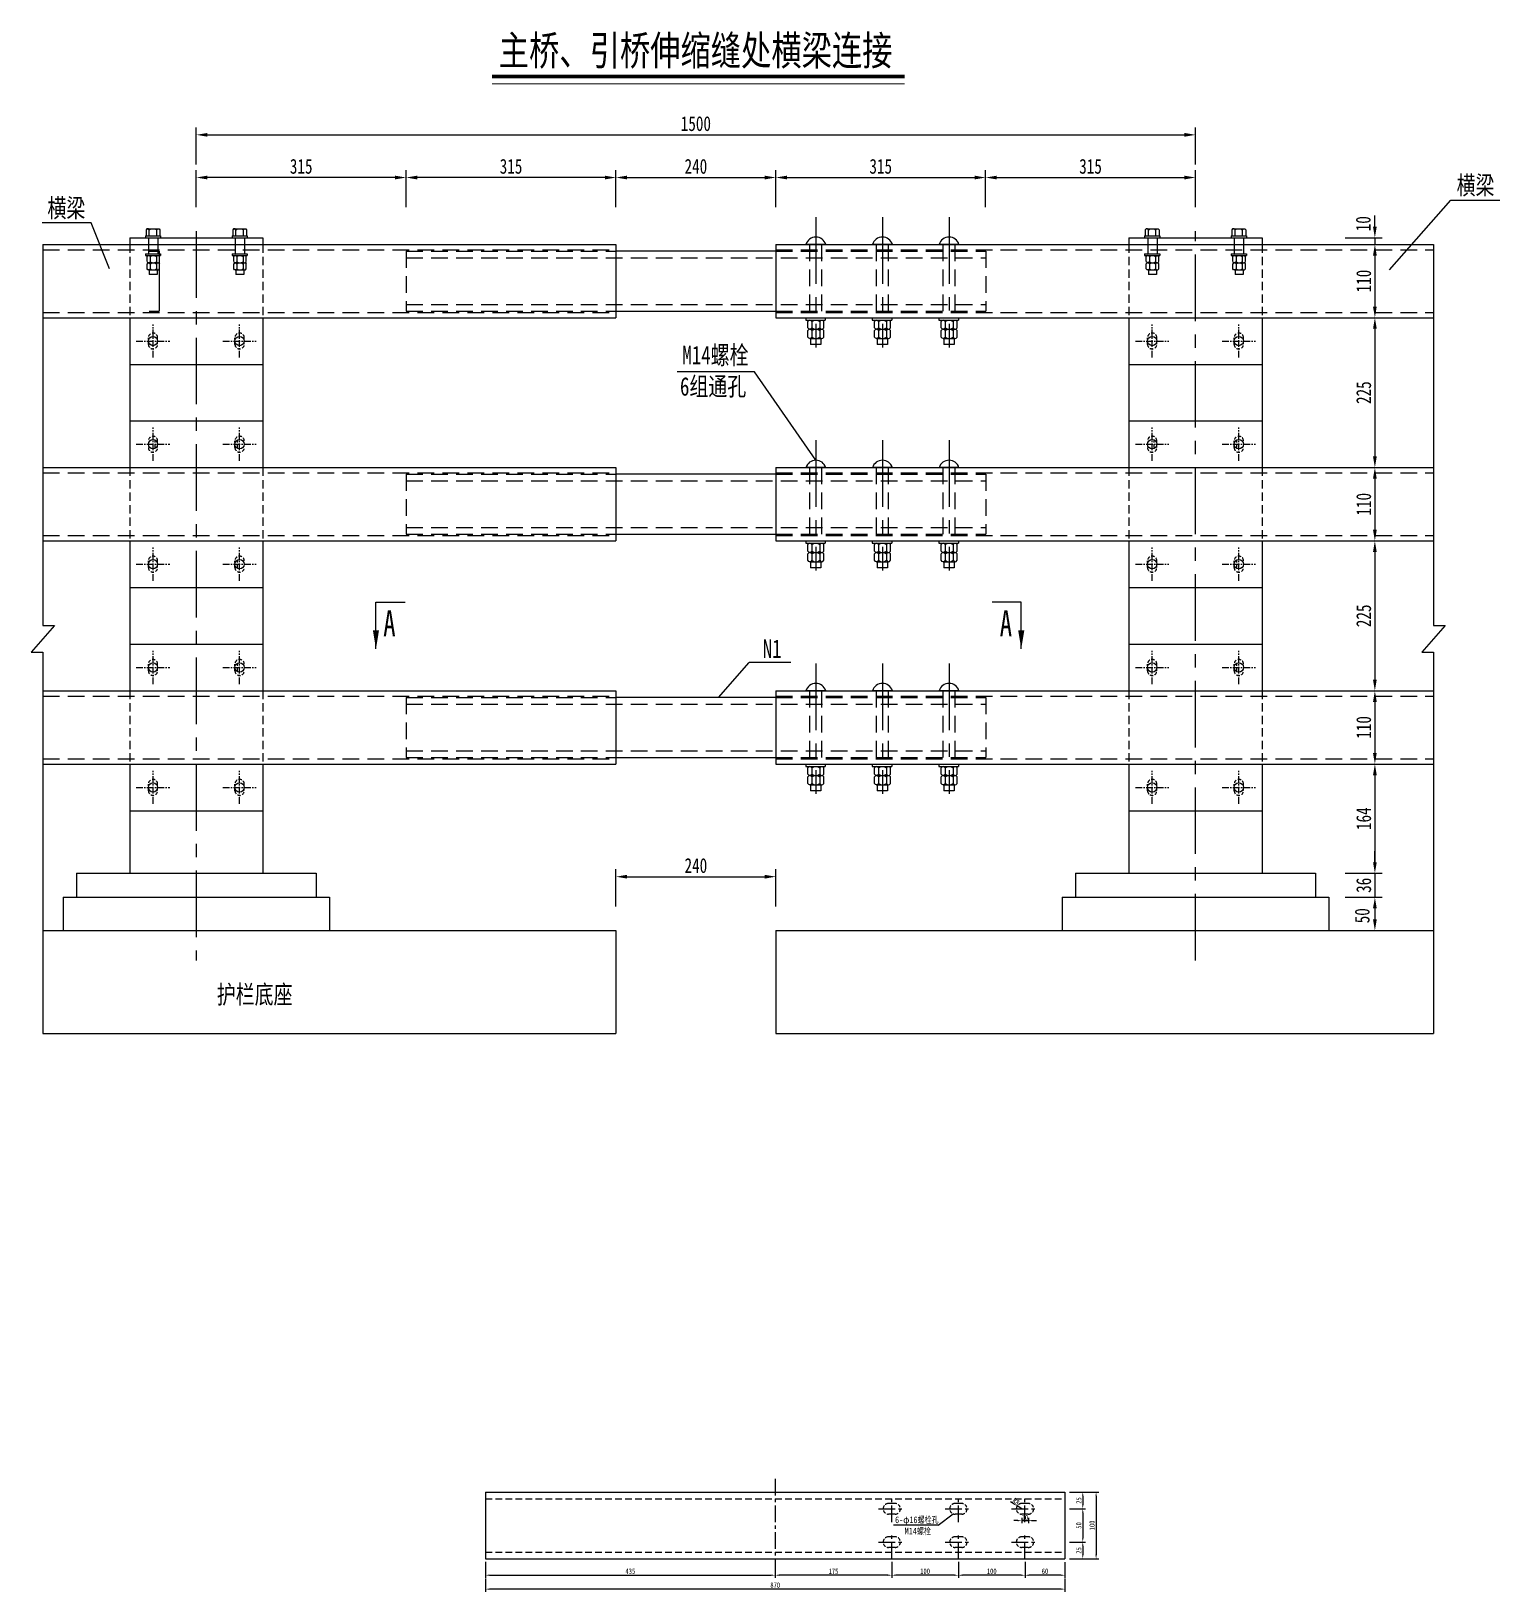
# Model space of a CAD drawing. Extents: x 110401 to 243087, y 22759 to 47640.
# Drawn here: x 121296 to 123500, y 22759 to 25102 of the extents above; entities that cross this region are included whole.
import ezdxf
from ezdxf.enums import TextEntityAlignment as Align

# ---------------------------------------------------------------- set-up
doc = ezdxf.new("R2010")
doc.units = 0
doc.header["$MEASUREMENT"] = 0
for name, pattern in [('CENTERX2', [4, 2.5, -0.5, 0.5, -0.5]), ('DASHED', [0.75, 0.5, -0.25]), ('DASHED2', [0.375, 0.25, -0.125])]:
    doc.linetypes.add(name, pattern=pattern)
doc.layers.get('0').update_dxf_attribs({"lineweight": 15})
doc.layers.get('Defpoints').update_dxf_attribs({"color": 9, "lineweight": 5})
for name, color, linetype, lineweight in [('dashed', 4, 'DASHED2', 13), ('中心线', 2, 'CENTERX2', 15), ('文字', 7, 'Continuous', 15), ('文字说明', 7, 'Continuous', 15), ('标注', 4, 'Continuous', 13), ('钢板单线', 1, 'Continuous', 25), ('钢板双线', 2, 'Continuous', 15)]:
    doc.layers.add(name, color=color, linetype=linetype, lineweight=lineweight)
doc.styles.get("Standard").update_dxf_attribs({"font": '仿宋_GB2312.ttf', "width": 0.75})
doc.styles.add('仿宋', font='仿宋_GB2312.ttf', dxfattribs={"width": 0.75})
doc.dimstyles.new('0.1', dxfattribs={"dimscale": 0, "dimtxt": 2, "dimasz": 1.5, "dimexe": 1, "dimexo": 1, "dimgap": 0.5, "dimtad": 1, "dimdec": 1, "dimdsep": 46, "dimtxsty": 'Standard', "dimcen": 0.2, "dimclrd": 256, "dimclre": 256, "dimclrt": 7, "dimadec": 3, "dimazin": 2, "dimtfac": 1, "dimtdec": 1, "dimtmove": 2, "dimatfit": 3, "dimfxl": 5, "dimfxlon": 1, "dimtolj": 1, "dimtzin": 0, "dimlwd": -1, "dimlwe": -1, "dimarcsym": 0})
doc.dimstyles.new('1', dxfattribs={"dimscale": 0, "dimtxt": 2.5, "dimasz": 4, "dimexe": 1.5, "dimexo": 1.5, "dimgap": 0.8, "dimtad": 1, "dimdsep": 46, "dimtxsty": 'Standard', "dimcen": 0, "dimclrd": 2, "dimclre": 2, "dimclrt": 7, "dimadec": 5, "dimazin": 2, "dimtfac": 1, "dimtofl": 0, "dimtmove": 2, "dimatfit": 3, "dimfxl": 1, "dimtolj": 1, "dimtzin": 0, "dimlwd": 15, "dimlwe": 15, "dimarcsym": 0})

msp = doc.modelspace()

# ---------------------------------------------------------------- texts
at = {"width": 0.75}
for s, p in [('横梁', (123435.59, 24856.92)), ('横梁', (121320.23, 24822.62)), ('M14螺栓', (122273.31, 24601.96)), ('6组通孔', (122269.7, 24554.9)), ('N1', (122394.02, 24161.21)), ('护栏底座', (121574.39, 23642.19))]:
    msp.add_text(s, height=27.778, dxfattribs=at).set_placement(p)
at = {"width": 0.7}
for p in [(121833.53, 24213.11), (122758.98, 24213.11)]:
    msp.add_attdef('A', text='', height=38.89, dxfattribs=at).set_placement(p, align=Align.MIDDLE_CENTER)
at = {"layer": '文字说明', "style": '仿宋', "width": 0.75}
msp.add_text('主桥、引桥伸缩缝处横梁连接', height=44.4444, dxfattribs=at).set_placement((121997.68, 25050.79))
at = {"layer": '标注', "width": 0.75}
for s, p in [('6-φ16螺栓孔', (122592.57, 22862.46)), ('M14螺栓', (122607.02, 22845.51))]:
    msp.add_text(s, height=10, dxfattribs=at).set_placement(p)

# ---------------------------------------------------------------- blocks, each defined once
blk = doc.blocks.new('m2')
at = {"layer": '钢板双线', "ltscale": 0.2}
for p, q in [((81074.4, 24797), (81067.4, 24797)), ((81074.5, 24785), (81067.5, 24785)), ((81098.7, 24802.8), (81096, 24802.8)), ((81098.7, 24802.8), (81098.7, 24780.1)), ((81122.7, 24798.2), (81098.7, 24798.2)), ((81122.7, 24784.2), (81098.7, 24784.2)), ((81098.7, 24780.1), (81096, 24780.1))]:
    blk.add_line(p, q, dxfattribs=at)
at = {"layer": '钢板双线'}
for p, q in [((81067.5, 24785), (81067.4, 24797)), ((81074.4, 24798), (81074.5, 24784)), ((81076.1, 24800.3), (81083.7, 24800.3)), ((81083.7, 24795.6), (81076.1, 24795.6)), ((81083.7, 24786.3), (81076.1, 24786.3)), ((81085.3, 24798), (81085.3, 24784)), ((81085.3, 24798), (81085.3, 24784)), ((81086.9, 24800.3), (81094.4, 24800.3)), ((81094.4, 24795.6), (81086.9, 24795.6)), ((81094.4, 24786.3), (81086.9, 24786.3)), ((81096, 24802.8), (81096, 24780.1)), ((81096, 24798), (81096.1, 24784)), ((81122.7, 24802.8), (81122.7, 24780.1)), ((81125.5, 24802.8), (81122.7, 24802.8)), ((81125.5, 24802.8), (81125.5, 24780.1)), ((81134.7, 24801.8), (81125.5, 24801.8)), ((81125.5, 24797.1), (81134.7, 24797.1)), ((81125.5, 24785.8), (81134.7, 24785.8)), ((81136.3, 24799.5), (81136.3, 24783.5)), ((81076.1, 24781.6), (81083.7, 24781.6)), ((81086.9, 24781.6), (81094.5, 24781.6)), ((81125.5, 24780.1), (81122.7, 24780.1)), ((81134.7, 24781.1), (81125.5, 24781.1))]:
    blk.add_line(p, q, dxfattribs=at)
at = {"layer": '钢板双线', "extrusion": (0, 0, -1)}
for centre, major_axis, ratio, start_param, end_param in [((81089.8, 24798), (-15.4, 0), 0.341432, -0.460921, 0.460921), ((81069.9, 24791), (-15.4, 0), 0.682865, 2.680671, 3.602514), ((81069.9, 24784), (-15.4, 0), 0.341432, 2.680671, 3.602514), ((81100.6, 24798), (-15.4, 0), 0.341432, -0.460921, 0.460921), ((81080.7, 24791), (-15.4, 0), 0.682865, 2.680671, 3.602514), ((81080.7, 24784), (-15.4, 0), 0.341432, 2.680671, 3.602514), ((81121, 24791.5), (15.4, 0), 0.829193, -0.460921, 0.460921), ((81121, 24783.5), (15.4, 0), 0.341432, -0.460921, 0.460921)]:
    blk.add_ellipse(centre, major_axis=major_axis, ratio=ratio, start_param=start_param, end_param=end_param, dxfattribs=at)
at = {"layer": '钢板双线'}
for centre, major_axis, ratio, start_param, end_param in [((81089.8, 24791), (15.4, 0), 0.682865, 2.680671, 3.602514), ((81089.8, 24784), (15.4, 0), 0.341432, 2.680671, 3.602514), ((81069.9, 24798), (15.4, 0), 0.341432, -0.460921, 0.460921), ((81100.6, 24791), (15.4, 0), 0.682865, 2.680671, 3.602514), ((81100.6, 24784), (15.4, 0), 0.341432, 2.680671, 3.602514), ((81080.7, 24798), (15.4, 0), 0.341432, -0.460921, 0.460921), ((81121, 24799.5), (-15.4, 0), 0.341432, 2.680671, 3.602514)]:
    blk.add_ellipse(centre, major_axis=major_axis, ratio=ratio, start_param=start_param, end_param=end_param, dxfattribs=at)
blk = doc.blocks.new('*D458')
at = {"layer": 'Defpoints', "color": 0, "transparency": 16777216}
for p in [(123043.6, 24946.4), (121543.6, 24750.5), (123043.6, 24724.9)]:
    blk.add_point(p, dxfattribs=at)
at = {"layer": '标注', "transparency": 16777216}
for p, q in [((121543.6, 24901.9), (121543.6, 24957.5)), ((123043.6, 24901.9), (123043.6, 24957.5))]:
    blk.add_line(p, q, dxfattribs=at)
at = {"layer": '标注', "color": 4, "transparency": 16777216}
blk.add_line((121560.3, 24946.4), (123027, 24946.4), dxfattribs=at)
for points in [[(121560.3, 24949.2), (121560.3, 24943.6), (121543.6, 24946.4)], [(123027, 24949.2), (123027, 24943.6), (123043.6, 24946.4)]]:
    blk.add_solid(points, dxfattribs=at)
at = {"layer": '标注', "color": 7, "transparency": 16777216, "insert": (122293.6, 24963.1), "char_height": 22.22, "attachment_point": 5}
blk.add_mtext('\\A1;1500', dxfattribs=at)
blk = doc.blocks.new('*D450')
at = {"layer": 'Defpoints', "color": 0, "transparency": 16777216}
for p in [(123175.5, 24791.9), (123175.5, 24781.9), (123312.9, 24781.9)]:
    blk.add_point(p, dxfattribs=at)
at = {"layer": '标注', "color": 4, "transparency": 16777216}
for p, q in [((123312.9, 24808.6), (123312.9, 24825.2)), ((123312.9, 24791.9), (123312.9, 24781.9)), ((123312.9, 24765.2), (123312.9, 24748.6))]:
    blk.add_line(p, q, dxfattribs=at)
at = {"layer": '标注', "transparency": 16777216}
for p, q in [((123268.4, 24791.9), (123324, 24791.9)), ((123268.4, 24781.9), (123324, 24781.9))]:
    blk.add_line(p, q, dxfattribs=at)
at = {"layer": '标注', "color": 4, "transparency": 16777216}
for points in [[(123310.1, 24808.6), (123315.7, 24808.6), (123312.9, 24791.9)], [(123310.1, 24765.2), (123315.7, 24765.2), (123312.9, 24781.9)]]:
    blk.add_solid(points, dxfattribs=at)
at = {"layer": '标注', "color": 7, "transparency": 16777216, "insert": (123295.5, 24813), "char_height": 22.22, "attachment_point": 5, "rotation": 90}
blk.add_mtext('\\A1;10', dxfattribs=at)
blk = doc.blocks.new('*D451')
at = {"layer": 'Defpoints', "color": 0, "transparency": 16777216}
for p in [(123175.5, 24781.9), (123175.5, 24671.9), (123312.9, 24671.9)]:
    blk.add_point(p, dxfattribs=at)
at = {"layer": '标注', "transparency": 16777216}
for p, q in [((123268.4, 24781.9), (123324, 24781.9)), ((123268.4, 24671.9), (123324, 24671.9))]:
    blk.add_line(p, q, dxfattribs=at)
at = {"layer": '标注', "color": 4, "transparency": 16777216}
blk.add_line((123312.9, 24765.2), (123312.9, 24688.6), dxfattribs=at)
for points in [[(123310.1, 24765.2), (123315.7, 24765.2), (123312.9, 24781.9)], [(123310.1, 24688.6), (123315.7, 24688.6), (123312.9, 24671.9)]]:
    blk.add_solid(points, dxfattribs=at)
at = {"layer": '标注', "color": 7, "transparency": 16777216, "insert": (123296.2, 24726.9), "char_height": 22.22, "attachment_point": 5, "rotation": 90}
blk.add_mtext('\\A1;110', dxfattribs=at)
blk = doc.blocks.new('*D452')
at = {"layer": 'Defpoints', "color": 0, "transparency": 16777216}
for p in [(123175.5, 24671.9), (123175.5, 24446.9), (123312.9, 24446.9)]:
    blk.add_point(p, dxfattribs=at)
at = {"layer": '标注', "transparency": 16777216}
for p, q in [((123268.4, 24671.9), (123324, 24671.9)), ((123268.4, 24446.9), (123324, 24446.9))]:
    blk.add_line(p, q, dxfattribs=at)
at = {"layer": '标注', "color": 4, "transparency": 16777216}
blk.add_line((123312.9, 24655.2), (123312.9, 24463.6), dxfattribs=at)
for points in [[(123310.1, 24655.2), (123315.7, 24655.2), (123312.9, 24671.9)], [(123310.1, 24463.6), (123315.7, 24463.6), (123312.9, 24446.9)]]:
    blk.add_solid(points, dxfattribs=at)
at = {"layer": '标注', "color": 7, "transparency": 16777216, "insert": (123296.2, 24559.4), "char_height": 22.22, "attachment_point": 5, "rotation": 90}
blk.add_mtext('\\A1;225', dxfattribs=at)
blk = doc.blocks.new('*D453')
at = {"layer": 'Defpoints', "color": 0, "transparency": 16777216}
for p in [(123222.6, 24446.9), (123222.6, 24336.9), (123312.9, 24336.9)]:
    blk.add_point(p, dxfattribs=at)
at = {"layer": '标注', "transparency": 16777216}
for p, q in [((123268.4, 24446.9), (123324, 24446.9)), ((123268.4, 24336.9), (123324, 24336.9))]:
    blk.add_line(p, q, dxfattribs=at)
at = {"layer": '标注', "color": 4, "transparency": 16777216}
blk.add_line((123312.9, 24430.2), (123312.9, 24353.6), dxfattribs=at)
for points in [[(123310.1, 24430.2), (123315.7, 24430.2), (123312.9, 24446.9)], [(123310.1, 24353.6), (123315.7, 24353.6), (123312.9, 24336.9)]]:
    blk.add_solid(points, dxfattribs=at)
at = {"layer": '标注', "color": 7, "transparency": 16777216, "insert": (123296.2, 24391.9), "char_height": 22.22, "attachment_point": 5, "rotation": 90}
blk.add_mtext('\\A1;110', dxfattribs=at)
blk = doc.blocks.new('*D454')
at = {"layer": 'Defpoints', "color": 0, "transparency": 16777216}
for p in [(123222.6, 24336.9), (123201.2, 24111.9), (123312.9, 24111.9)]:
    blk.add_point(p, dxfattribs=at)
at = {"layer": '标注', "transparency": 16777216}
for p, q in [((123268.4, 24336.9), (123324, 24336.9)), ((123268.4, 24111.9), (123324, 24111.9))]:
    blk.add_line(p, q, dxfattribs=at)
at = {"layer": '标注', "color": 4, "transparency": 16777216}
blk.add_line((123312.9, 24320.2), (123312.9, 24128.6), dxfattribs=at)
for points in [[(123310.1, 24320.2), (123315.7, 24320.2), (123312.9, 24336.9)], [(123310.1, 24128.6), (123315.7, 24128.6), (123312.9, 24111.9)]]:
    blk.add_solid(points, dxfattribs=at)
at = {"layer": '标注', "color": 7, "transparency": 16777216, "insert": (123296.2, 24224.4), "char_height": 22.22, "attachment_point": 5, "rotation": 90}
blk.add_mtext('\\A1;225', dxfattribs=at)
blk = doc.blocks.new('*D455')
at = {"layer": 'Defpoints', "color": 0, "transparency": 16777216}
for p in [(123175.5, 24111.9), (123175.5, 24001.9), (123312.9, 24001.9)]:
    blk.add_point(p, dxfattribs=at)
at = {"layer": '标注', "transparency": 16777216}
for p, q in [((123268.4, 24111.9), (123324, 24111.9)), ((123268.4, 24001.9), (123324, 24001.9))]:
    blk.add_line(p, q, dxfattribs=at)
at = {"layer": '标注', "color": 4, "transparency": 16777216}
blk.add_line((123312.9, 24095.2), (123312.9, 24018.6), dxfattribs=at)
for points in [[(123310.1, 24095.2), (123315.7, 24095.2), (123312.9, 24111.9)], [(123310.1, 24018.6), (123315.7, 24018.6), (123312.9, 24001.9)]]:
    blk.add_solid(points, dxfattribs=at)
at = {"layer": '标注', "color": 7, "transparency": 16777216, "insert": (123296.2, 24056.9), "char_height": 22.22, "attachment_point": 5, "rotation": 90}
blk.add_mtext('\\A1;110', dxfattribs=at)
blk = doc.blocks.new('*D456')
at = {"layer": 'Defpoints', "color": 0, "transparency": 16777216}
for p in [(123175.5, 24001.9), (123175.5, 23837.9), (123312.9, 23837.9)]:
    blk.add_point(p, dxfattribs=at)
at = {"layer": '标注', "transparency": 16777216}
for p, q in [((123268.4, 24001.9), (123324, 24001.9)), ((123268.4, 23837.9), (123324, 23837.9))]:
    blk.add_line(p, q, dxfattribs=at)
at = {"layer": '标注', "color": 4, "transparency": 16777216}
blk.add_line((123312.9, 23985.2), (123312.9, 23854.6), dxfattribs=at)
for points in [[(123310.1, 23985.2), (123315.7, 23985.2), (123312.9, 24001.9)], [(123310.1, 23854.6), (123315.7, 23854.6), (123312.9, 23837.9)]]:
    blk.add_solid(points, dxfattribs=at)
at = {"layer": '标注', "color": 7, "transparency": 16777216, "insert": (123296.2, 23919.9), "char_height": 22.22, "attachment_point": 5, "rotation": 90}
blk.add_mtext('\\A1;164', dxfattribs=at)
blk = doc.blocks.new('*D457')
at = {"layer": 'Defpoints', "color": 0, "transparency": 16777216}
for p in [(123235.7, 23801.9), (123235.7, 23751.9), (123312.9, 23751.9)]:
    blk.add_point(p, dxfattribs=at)
at = {"layer": '标注', "transparency": 16777216}
for p, q in [((123268.4, 23801.9), (123324, 23801.9)), ((123268.4, 23751.9), (123324, 23751.9))]:
    blk.add_line(p, q, dxfattribs=at)
at = {"layer": '标注', "color": 4, "transparency": 16777216}
blk.add_line((123312.9, 23785.2), (123312.9, 23768.6), dxfattribs=at)
for points in [[(123310.1, 23785.2), (123315.7, 23785.2), (123312.9, 23801.9)], [(123310.1, 23768.6), (123315.7, 23768.6), (123312.9, 23751.9)]]:
    blk.add_solid(points, dxfattribs=at)
at = {"layer": '标注', "color": 7, "transparency": 16777216, "insert": (123294, 23774.2), "char_height": 22.22, "attachment_point": 5, "rotation": 90}
blk.add_mtext('\\A1;50', dxfattribs=at)
blk = doc.blocks.new('*D459')
at = {"layer": 'Defpoints', "color": 0, "transparency": 16777216}
for p in [(121543.6, 24882.3), (121543.6, 24726.9), (121858.6, 24726.9)]:
    blk.add_point(p, dxfattribs=at)
at = {"layer": '标注', "transparency": 16777216}
for p, q in [((121543.6, 24837.8), (121543.6, 24893.4)), ((121858.6, 24837.8), (121858.6, 24893.4))]:
    blk.add_line(p, q, dxfattribs=at)
at = {"layer": '标注', "color": 4, "transparency": 16777216}
blk.add_line((121842, 24882.3), (121560.3, 24882.3), dxfattribs=at)
for points in [[(121560.3, 24885.1), (121560.3, 24879.5), (121543.6, 24882.3)], [(121842, 24885.1), (121842, 24879.5), (121858.6, 24882.3)]]:
    blk.add_solid(points, dxfattribs=at)
at = {"layer": '标注', "color": 7, "transparency": 16777216, "insert": (121701.1, 24899), "char_height": 22.22, "attachment_point": 5}
blk.add_mtext('\\A1;315', dxfattribs=at)
blk = doc.blocks.new('*D460')
at = {"layer": 'Defpoints', "color": 0, "transparency": 16777216}
for p in [(121858.6, 24882.3), (122173.6, 24781.9), (121858.6, 24726.9)]:
    blk.add_point(p, dxfattribs=at)
at = {"layer": '标注', "transparency": 16777216}
for p, q in [((121858.6, 24837.8), (121858.6, 24893.4)), ((122173.6, 24837.8), (122173.6, 24893.4))]:
    blk.add_line(p, q, dxfattribs=at)
at = {"layer": '标注', "color": 4, "transparency": 16777216}
blk.add_line((122157, 24882.3), (121875.3, 24882.3), dxfattribs=at)
for points in [[(121875.3, 24885.1), (121875.3, 24879.5), (121858.6, 24882.3)], [(122157, 24885.1), (122157, 24879.5), (122173.6, 24882.3)]]:
    blk.add_solid(points, dxfattribs=at)
at = {"layer": '标注', "color": 7, "transparency": 16777216, "insert": (122016.1, 24899), "char_height": 22.22, "attachment_point": 5}
blk.add_mtext('\\A1;315', dxfattribs=at)
blk = doc.blocks.new('*D461')
at = {"layer": 'Defpoints', "color": 0, "transparency": 16777216}
for p in [(122413.6, 24882.3), (122173.6, 24726.9), (122413.6, 24726.9)]:
    blk.add_point(p, dxfattribs=at)
at = {"layer": '标注', "transparency": 16777216}
for p, q in [((122173.6, 24837.8), (122173.6, 24893.4)), ((122413.6, 24837.8), (122413.6, 24893.4))]:
    blk.add_line(p, q, dxfattribs=at)
at = {"layer": '标注', "color": 4, "transparency": 16777216}
blk.add_line((122190.3, 24882.3), (122397, 24882.3), dxfattribs=at)
for points in [[(122190.3, 24885.1), (122190.3, 24879.5), (122173.6, 24882.3)], [(122397, 24885.1), (122397, 24879.5), (122413.6, 24882.3)]]:
    blk.add_solid(points, dxfattribs=at)
at = {"layer": '标注', "color": 7, "transparency": 16777216, "insert": (122293.6, 24899), "char_height": 22.22, "attachment_point": 5}
blk.add_mtext('\\A1;240', dxfattribs=at)
blk = doc.blocks.new('*D462')
at = {"layer": 'Defpoints', "color": 0, "transparency": 16777216}
for p in [(122728.6, 24882.3), (122413.6, 24726.9), (122728.6, 24726.9)]:
    blk.add_point(p, dxfattribs=at)
at = {"layer": '标注', "transparency": 16777216}
for p, q in [((122413.6, 24837.8), (122413.6, 24893.4)), ((122728.6, 24837.8), (122728.6, 24893.4))]:
    blk.add_line(p, q, dxfattribs=at)
at = {"layer": '标注', "color": 4, "transparency": 16777216}
blk.add_line((122430.3, 24882.3), (122712, 24882.3), dxfattribs=at)
for points in [[(122430.3, 24885.1), (122430.3, 24879.5), (122413.6, 24882.3)], [(122712, 24885.1), (122712, 24879.5), (122728.6, 24882.3)]]:
    blk.add_solid(points, dxfattribs=at)
at = {"layer": '标注', "color": 7, "transparency": 16777216, "insert": (122571.1, 24899), "char_height": 22.22, "attachment_point": 5}
blk.add_mtext('\\A1;315', dxfattribs=at)
blk = doc.blocks.new('*D463')
at = {"layer": 'Defpoints', "color": 0, "transparency": 16777216}
for p in [(123043.6, 24882.3), (122728.6, 24726.9), (123043.6, 24724.9)]:
    blk.add_point(p, dxfattribs=at)
at = {"layer": '标注', "transparency": 16777216}
for p, q in [((122728.6, 24837.8), (122728.6, 24893.4)), ((123043.6, 24837.8), (123043.6, 24893.4))]:
    blk.add_line(p, q, dxfattribs=at)
at = {"layer": '标注', "color": 4, "transparency": 16777216}
blk.add_line((122745.3, 24882.3), (123027, 24882.3), dxfattribs=at)
for points in [[(122745.3, 24885.1), (122745.3, 24879.5), (122728.6, 24882.3)], [(123027, 24885.1), (123027, 24879.5), (123043.6, 24882.3)]]:
    blk.add_solid(points, dxfattribs=at)
at = {"layer": '标注', "color": 7, "transparency": 16777216, "insert": (122886.1, 24899), "char_height": 22.22, "attachment_point": 5}
blk.add_mtext('\\A1;315', dxfattribs=at)
blk = doc.blocks.new('*D467')
at = {"layer": 'Defpoints', "color": 0, "transparency": 16777216}
for p in [(122829, 22909), (122787.7, 22884), (122874.4, 22884)]:
    blk.add_point(p, dxfattribs=at)
at = {"layer": '标注', "transparency": 16777216}
for p, q in [((122854.4, 22909), (122878.4, 22909)), ((122854.4, 22884), (122878.4, 22884))]:
    blk.add_line(p, q, dxfattribs=at)
at = {"layer": '标注', "color": 4, "transparency": 16777216}
blk.add_line((122874.4, 22903), (122874.4, 22890), dxfattribs=at)
for points in [[(122873.4, 22903), (122875.4, 22903), (122874.4, 22909)], [(122873.4, 22890), (122875.4, 22890), (122874.4, 22884)]]:
    blk.add_solid(points, dxfattribs=at)
at = {"layer": '标注', "color": 7, "transparency": 16777216, "insert": (122868.4, 22896.5), "char_height": 8, "attachment_point": 5, "rotation": 90}
blk.add_mtext('\\A1;25', dxfattribs=at)
blk = doc.blocks.new('*D468')
at = {"layer": 'Defpoints', "color": 0, "transparency": 16777216}
for p in [(122787.7, 22884), (122787.7, 22834), (122874.4, 22834)]:
    blk.add_point(p, dxfattribs=at)
at = {"layer": '标注', "transparency": 16777216}
for p, q in [((122854.4, 22884), (122878.4, 22884)), ((122854.4, 22834), (122878.4, 22834))]:
    blk.add_line(p, q, dxfattribs=at)
at = {"layer": '标注', "color": 4, "transparency": 16777216}
blk.add_line((122874.4, 22878), (122874.4, 22840), dxfattribs=at)
for points in [[(122873.4, 22878), (122875.4, 22878), (122874.4, 22884)], [(122873.4, 22840), (122875.4, 22840), (122874.4, 22834)]]:
    blk.add_solid(points, dxfattribs=at)
at = {"layer": '标注', "color": 7, "transparency": 16777216, "insert": (122868.4, 22859), "char_height": 8, "attachment_point": 5, "rotation": 90}
blk.add_mtext('\\A1;50', dxfattribs=at)
blk = doc.blocks.new('*D469')
at = {"layer": 'Defpoints', "color": 0, "transparency": 16777216}
for p in [(122787.7, 22834), (122821.9, 22809), (122874.4, 22809)]:
    blk.add_point(p, dxfattribs=at)
at = {"layer": '标注', "transparency": 16777216}
for p, q in [((122854.4, 22834), (122878.4, 22834)), ((122854.4, 22809), (122878.4, 22809))]:
    blk.add_line(p, q, dxfattribs=at)
at = {"layer": '标注', "color": 4, "transparency": 16777216}
blk.add_line((122874.4, 22828), (122874.4, 22815), dxfattribs=at)
for points in [[(122873.4, 22828), (122875.4, 22828), (122874.4, 22834)], [(122873.4, 22815), (122875.4, 22815), (122874.4, 22809)]]:
    blk.add_solid(points, dxfattribs=at)
at = {"layer": '标注', "color": 7, "transparency": 16777216, "insert": (122868.4, 22821.5), "char_height": 8, "attachment_point": 5, "rotation": 90}
blk.add_mtext('\\A1;25', dxfattribs=at)
blk = doc.blocks.new('*D470')
at = {"layer": 'Defpoints', "color": 0, "transparency": 16777216}
for p in [(122412.7, 22834.7), (121977.7, 22809), (122412.7, 22784.3)]:
    blk.add_point(p, dxfattribs=at)
at = {"layer": '标注', "transparency": 16777216}
for p, q in [((121977.7, 22804.3), (121977.7, 22780.3)), ((122412.7, 22804.3), (122412.7, 22780.3))]:
    blk.add_line(p, q, dxfattribs=at)
at = {"layer": '标注', "color": 4, "transparency": 16777216}
blk.add_line((121983.7, 22784.3), (122406.7, 22784.3), dxfattribs=at)
for points in [[(121983.7, 22785.3), (121983.7, 22783.3), (121977.7, 22784.3)], [(122406.7, 22785.3), (122406.7, 22783.3), (122412.7, 22784.3)]]:
    blk.add_solid(points, dxfattribs=at)
at = {"layer": '标注', "color": 7, "transparency": 16777216, "insert": (122195.2, 22790.3), "char_height": 8, "attachment_point": 5}
blk.add_mtext('\\A1;435', dxfattribs=at)
blk = doc.blocks.new('*D471')
at = {"layer": 'Defpoints', "color": 0, "transparency": 16777216}
for p in [(122787.7, 22834.7), (122847.7, 22807.7), (122787.7, 22784.3)]:
    blk.add_point(p, dxfattribs=at)
at = {"layer": '标注', "transparency": 16777216}
for p, q in [((122787.7, 22804.3), (122787.7, 22780.3)), ((122847.7, 22803.7), (122847.7, 22780.3))]:
    blk.add_line(p, q, dxfattribs=at)
at = {"layer": '标注', "color": 4, "transparency": 16777216}
blk.add_line((122841.7, 22784.3), (122793.7, 22784.3), dxfattribs=at)
for points in [[(122793.7, 22785.3), (122793.7, 22783.3), (122787.7, 22784.3)], [(122841.7, 22785.3), (122841.7, 22783.3), (122847.7, 22784.3)]]:
    blk.add_solid(points, dxfattribs=at)
at = {"layer": '标注', "color": 7, "transparency": 16777216, "insert": (122817.7, 22790.3), "char_height": 8, "attachment_point": 5}
blk.add_mtext('\\A1;60', dxfattribs=at)
blk = doc.blocks.new('*D472')
at = {"layer": 'Defpoints', "color": 0, "transparency": 16777216}
for p in [(122687.7, 22834.7), (122787.7, 22834.7), (122687.7, 22784.3)]:
    blk.add_point(p, dxfattribs=at)
at = {"layer": '标注', "transparency": 16777216}
for p, q in [((122687.7, 22804.3), (122687.7, 22780.3)), ((122787.7, 22804.3), (122787.7, 22780.3))]:
    blk.add_line(p, q, dxfattribs=at)
at = {"layer": '标注', "color": 4, "transparency": 16777216}
blk.add_line((122781.7, 22784.3), (122693.7, 22784.3), dxfattribs=at)
for points in [[(122693.7, 22785.3), (122693.7, 22783.3), (122687.7, 22784.3)], [(122781.7, 22785.3), (122781.7, 22783.3), (122787.7, 22784.3)]]:
    blk.add_solid(points, dxfattribs=at)
at = {"layer": '标注', "color": 7, "transparency": 16777216, "insert": (122737.7, 22790.3), "char_height": 8, "attachment_point": 5}
blk.add_mtext('\\A1;100', dxfattribs=at)
blk = doc.blocks.new('*D473')
at = {"layer": 'Defpoints', "color": 0, "transparency": 16777216}
for p in [(122587.7, 22834.7), (122687.7, 22834.7), (122587.7, 22784.3)]:
    blk.add_point(p, dxfattribs=at)
at = {"layer": '标注', "transparency": 16777216}
for p, q in [((122587.7, 22804.3), (122587.7, 22780.3)), ((122687.7, 22804.3), (122687.7, 22780.3))]:
    blk.add_line(p, q, dxfattribs=at)
at = {"layer": '标注', "color": 4, "transparency": 16777216}
blk.add_line((122681.7, 22784.3), (122593.7, 22784.3), dxfattribs=at)
for points in [[(122593.7, 22785.3), (122593.7, 22783.3), (122587.7, 22784.3)], [(122681.7, 22785.3), (122681.7, 22783.3), (122687.7, 22784.3)]]:
    blk.add_solid(points, dxfattribs=at)
at = {"layer": '标注', "color": 7, "transparency": 16777216, "insert": (122637.7, 22790.3), "char_height": 8, "attachment_point": 5}
blk.add_mtext('\\A1;100', dxfattribs=at)
blk = doc.blocks.new('*D474')
at = {"layer": 'Defpoints', "color": 0, "transparency": 16777216}
for p in [(122833.2, 22909), (122818.8, 22809), (122894.4, 22809)]:
    blk.add_point(p, dxfattribs=at)
at = {"layer": '标注', "transparency": 16777216}
for p, q in [((122874.4, 22909), (122898.4, 22909)), ((122874.4, 22809), (122898.4, 22809))]:
    blk.add_line(p, q, dxfattribs=at)
at = {"layer": '标注', "color": 4, "transparency": 16777216}
blk.add_line((122894.4, 22903), (122894.4, 22815), dxfattribs=at)
for points in [[(122893.4, 22903), (122895.4, 22903), (122894.4, 22909)], [(122893.4, 22815), (122895.4, 22815), (122894.4, 22809)]]:
    blk.add_solid(points, dxfattribs=at)
at = {"layer": '标注', "color": 7, "transparency": 16777216, "insert": (122888.4, 22859), "char_height": 8, "attachment_point": 5, "rotation": 90}
blk.add_mtext('\\A1;100', dxfattribs=at)
blk = doc.blocks.new('*D475')
at = {"layer": 'Defpoints', "color": 0, "transparency": 16777216}
for p in [(122412.7, 22834.7), (122587.7, 22834), (122412.7, 22784.3)]:
    blk.add_point(p, dxfattribs=at)
at = {"layer": '标注', "transparency": 16777216}
for p, q in [((122412.7, 22800.3), (122412.7, 22780.3)), ((122587.7, 22800.3), (122587.7, 22780.3))]:
    blk.add_line(p, q, dxfattribs=at)
at = {"layer": '标注', "color": 4, "transparency": 16777216}
blk.add_line((122581.7, 22784.3), (122418.7, 22784.3), dxfattribs=at)
for points in [[(122418.7, 22785.3), (122418.7, 22783.3), (122412.7, 22784.3)], [(122581.7, 22785.3), (122581.7, 22783.3), (122587.7, 22784.3)]]:
    blk.add_solid(points, dxfattribs=at)
at = {"layer": '标注', "color": 7, "transparency": 16777216, "insert": (122500.2, 22790.3), "char_height": 8, "attachment_point": 5}
blk.add_mtext('\\A1;175', dxfattribs=at)
blk = doc.blocks.new('*D464')
at = {"layer": 'Defpoints', "color": 0, "transparency": 16777216}
for p in [(121977.7, 22809), (122847.7, 22809), (121977.7, 22763.4)]:
    blk.add_point(p, dxfattribs=at)
at = {"layer": '标注', "transparency": 16777216}
for p, q in [((121977.7, 22779.4), (121977.7, 22759.4)), ((122847.7, 22779.4), (122847.7, 22759.4))]:
    blk.add_line(p, q, dxfattribs=at)
at = {"layer": '标注', "color": 4, "transparency": 16777216}
blk.add_line((122841.7, 22763.4), (121983.7, 22763.4), dxfattribs=at)
for points in [[(121983.7, 22764.4), (121983.7, 22762.4), (121977.7, 22763.4)], [(122841.7, 22764.4), (122841.7, 22762.4), (122847.7, 22763.4)]]:
    blk.add_solid(points, dxfattribs=at)
at = {"layer": '标注', "color": 7, "transparency": 16777216, "insert": (122412.7, 22769.4), "char_height": 8, "attachment_point": 5}
blk.add_mtext('\\A1;870', dxfattribs=at)
blk = doc.blocks.new('*D465')
at = {"layer": 'Defpoints', "color": 0, "transparency": 16777216}
for p in [(122782.7, 22874.3), (122792.7, 22874.3), (122792.7, 22866.2)]:
    blk.add_point(p, dxfattribs=at)
at = {"layer": '标注', "color": 4, "transparency": 16777216}
for p, q in [((122776.7, 22866.2), (122770.7, 22866.2)), ((122782.7, 22866.2), (122792.7, 22866.2)), ((122798.7, 22866.2), (122804.7, 22866.2))]:
    blk.add_line(p, q, dxfattribs=at)
at = {"layer": '标注', "transparency": 16777216}
for p, q in [((122782.7, 22870.3), (122782.7, 22862.2)), ((122792.7, 22870.3), (122792.7, 22862.2))]:
    blk.add_line(p, q, dxfattribs=at)
at = {"layer": '标注', "color": 4, "transparency": 16777216}
for points in [[(122776.7, 22867.2), (122776.7, 22865.2), (122782.7, 22866.2)], [(122798.7, 22867.2), (122798.7, 22865.2), (122792.7, 22866.2)]]:
    blk.add_solid(points, dxfattribs=at)
at = {"layer": '标注', "color": 7, "transparency": 16777216, "insert": (122787.7, 22870.7), "char_height": 8, "attachment_point": 5}
blk.add_mtext('\\A1;10', dxfattribs=at)
blk = doc.blocks.new('*D466')
at = {"layer": 'Defpoints', "color": 0, "transparency": 16777216}
for p in [(122775.9, 22888.2), (122782.7, 22884)]:
    blk.add_point(p, dxfattribs=at)
at = {"layer": '标注', "color": 4, "transparency": 16777216}
for p, q in [((122770.8, 22891.4), (122765.7, 22894.6)), ((122782.7, 22884), (122775.9, 22888.2))]:
    blk.add_line(p, q, dxfattribs=at)
blk.add_solid([(122771.3, 22892.3), (122770.3, 22890.6), (122775.9, 22888.2)], dxfattribs=at)
at = {"layer": '标注', "color": 7, "transparency": 16777216, "insert": (122774.2, 22895), "char_height": 8, "attachment_point": 5, "rotation": 327.9786}
blk.add_mtext('\\A1;R8', dxfattribs=at)
blk = doc.blocks.new('*D477')
at = {"layer": 'Defpoints', "color": 0, "transparency": 16777216}
for p in [(122413.6, 23832.8), (122173.6, 23597.5), (122413.6, 23597.5)]:
    blk.add_point(p, dxfattribs=at)
at = {"layer": '标注', "transparency": 16777216}
for p, q in [((122173.6, 23788.3), (122173.6, 23843.9)), ((122413.6, 23788.3), (122413.6, 23843.9))]:
    blk.add_line(p, q, dxfattribs=at)
at = {"layer": '标注', "color": 4, "transparency": 16777216}
blk.add_line((122190.3, 23832.8), (122397, 23832.8), dxfattribs=at)
for points in [[(122190.3, 23835.6), (122190.3, 23830), (122173.6, 23832.8)], [(122397, 23835.6), (122397, 23830), (122413.6, 23832.8)]]:
    blk.add_solid(points, dxfattribs=at)
at = {"layer": '标注', "color": 7, "transparency": 16777216, "insert": (122293.6, 23849.4), "char_height": 22.22, "attachment_point": 5}
blk.add_mtext('\\A1;240', dxfattribs=at)
blk = doc.blocks.new('*D492')
at = {"layer": 'Defpoints', "color": 0, "transparency": 16777216}
for p in [(123189.7, 23837.9), (123189.7, 23801.9), (123312.9, 23801.9)]:
    blk.add_point(p, dxfattribs=at)
at = {"layer": '标注', "color": 4, "transparency": 16777216}
for p, q in [((123312.9, 23854.6), (123312.9, 23871.2)), ((123312.9, 23837.9), (123312.9, 23801.9)), ((123312.9, 23785.2), (123312.9, 23768.6))]:
    blk.add_line(p, q, dxfattribs=at)
at = {"layer": '标注', "transparency": 16777216}
for p, q in [((123268.4, 23837.9), (123324, 23837.9)), ((123268.4, 23801.9), (123324, 23801.9))]:
    blk.add_line(p, q, dxfattribs=at)
at = {"layer": '标注', "color": 4, "transparency": 16777216}
for points in [[(123310.1, 23854.6), (123315.7, 23854.6), (123312.9, 23837.9)], [(123310.1, 23785.2), (123315.7, 23785.2), (123312.9, 23801.9)]]:
    blk.add_solid(points, dxfattribs=at)
at = {"layer": '标注', "color": 7, "transparency": 16777216, "insert": (123296.2, 23819.9), "char_height": 22.22, "attachment_point": 5, "rotation": 90}
blk.add_mtext('\\A1;36', dxfattribs=at)

# ---------------------------------------------------------------- dimensions: what is measured, and where the dimension line sits
at = {"layer": '标注'}
for base, p1, p2, override, picture, middle in [((123043.64, 24946.39), (121543.64, 24750.49), (123043.64, 24724.86), {"dimscale": 11.111111, "dimclrd": 4, "dimfxl": 4}, '*D458', (122293.64, 24963.05)), ((121543.64, 24882.29), (121858.64, 24726.9), (121543.64, 24726.9), {"dimscale": 11.111111, "dimclrd": 4, "dimfxl": 4}, '*D459', (121701.14, 24898.95)), ((121858.64, 24882.29), (122173.64, 24781.9), (121858.64, 24726.9), {"dimscale": 11.111111, "dimclrd": 4, "dimfxl": 4}, '*D460', (122016.14, 24898.95)), ((122413.64, 24882.29), (122173.64, 24726.9), (122413.64, 24726.9), {"dimscale": 11.111111, "dimclrd": 4, "dimfxl": 4}, '*D461', (122293.64, 24898.95)), ((122728.64, 24882.29), (122413.64, 24726.9), (122728.64, 24726.9), {"dimscale": 11.111111, "dimclrd": 4, "dimfxl": 4}, '*D462', (122571.14, 24898.95)), ((123043.64, 24882.29), (122728.64, 24726.9), (123043.64, 24724.86), {"dimscale": 11.111111, "dimclrd": 4, "dimfxl": 4}, '*D463', (122886.14, 24898.95)), ((122413.64, 23832.78), (122173.64, 23597.54), (122413.64, 23597.54), {"dimscale": 11.111111, "dimclrd": 4, "dimfxl": 4}, '*D477', (122293.64, 23849.45)), ((122412.65, 22784.31), (121977.65, 22808.99), (122412.65, 22834.73), {"dimscale": 4, "dimclrd": 4}, '*D470', (122195.15, 22790.31)), ((122412.65, 22784.31), (122587.65, 22833.99), (122412.65, 22834.73), {"dimscale": 4, "dimclrd": 4, "dimfxl": 4}, '*D475', (122500.15, 22790.31)), ((121977.65, 22763.41), (122847.65, 22808.99), (121977.65, 22808.99), {"dimscale": 4, "dimclrd": 4, "dimfxl": 4}, '*D464', (122412.65, 22769.41))]:
    dim = msp.add_linear_dim(base=base, p1=p1, p2=p2, dimstyle='0.1', override=override, dxfattribs=at)
    dim.commit()
    dim.dimension.update_dxf_attribs({"geometry": picture, "text_midpoint": middle})
for base, p1, p2, picture, middle in [((123312.89, 24781.9), (123175.52, 24791.9), (123175.52, 24781.9), '*D450', (123295.48, 24812.98)), ((123312.89, 23751.9), (123235.67, 23801.9), (123235.67, 23751.9), '*D457', (123293.97, 23774.17))]:
    dim = msp.add_linear_dim(base=base, p1=p1, p2=p2, angle=90, dimstyle='0.1', override={"dimscale": 11.111111, "dimclrd": 4, "dimfxl": 4}, dxfattribs=at)
    dim.commit()
    dim.dimension.update_dxf_attribs({"geometry": picture, "text_midpoint": middle, "dimtype": 160})
for base, p1, p2, angle, override, picture, middle in [((123312.89, 24671.9), (123175.52, 24781.9), (123175.52, 24671.9), 90, {"dimscale": 11.111111, "dimclrd": 4, "dimfxl": 4}, '*D451', (123296.23, 24726.9)), ((123312.89, 24446.9), (123175.52, 24671.9), (123175.52, 24446.9), 90, {"dimscale": 11.111111, "dimclrd": 4, "dimfxl": 4}, '*D452', (123296.23, 24559.4)), ((123312.89, 24336.9), (123222.58, 24446.9), (123222.58, 24336.9), 90, {"dimscale": 11.111111, "dimclrd": 4, "dimfxl": 4}, '*D453', (123296.23, 24391.9)), ((123312.89, 24111.9), (123222.58, 24336.9), (123201.22, 24111.9), 90, {"dimscale": 11.111111, "dimclrd": 4, "dimfxl": 4}, '*D454', (123296.23, 24224.4)), ((123312.89, 24001.9), (123175.52, 24111.9), (123175.52, 24001.9), 90, {"dimscale": 11.111111, "dimclrd": 4, "dimfxl": 4}, '*D455', (123296.23, 24056.9)), ((123312.89, 23837.9), (123175.52, 24001.9), (123175.52, 23837.9), 90, {"dimscale": 11.111111, "dimclrd": 4, "dimfxl": 4}, '*D456', (123296.23, 23919.9)), ((123312.89, 23801.9), (123189.7, 23837.9), (123189.7, 23801.9), 90, {"dimscale": 11.111111, "dimclrd": 4, "dimfxl": 4}, '*D492', (123296.23, 23819.9)), ((122874.37, 22883.99), (122829.03, 22908.99), (122787.65, 22883.99), 90, {"dimscale": 4, "dimclrd": 4}, '*D467', (122868.37, 22896.49)), ((122894.37, 22808.99), (122833.24, 22908.99), (122818.77, 22808.99), 90, {"dimscale": 4, "dimclrd": 4}, '*D474', (122888.37, 22858.99)), ((122874.37, 22833.99), (122787.65, 22883.99), (122787.65, 22833.99), 90, {"dimscale": 4, "dimclrd": 4}, '*D468', (122868.37, 22858.99)), ((122587.65, 22784.31), (122687.65, 22834.73), (122587.65, 22834.73), 180, {"dimscale": 4, "dimclrd": 4}, '*D473', (122637.65, 22790.31)), ((122687.65, 22784.31), (122787.65, 22834.73), (122687.65, 22834.73), 180, {"dimscale": 4, "dimclrd": 4}, '*D472', (122737.65, 22790.31)), ((122787.65, 22784.31), (122847.65, 22807.73), (122787.65, 22834.73), 180, {"dimscale": 4, "dimclrd": 4}, '*D471', (122817.65, 22790.31)), ((122874.37, 22808.99), (122787.65, 22833.99), (122821.86, 22808.99), 90, {"dimscale": 4, "dimclrd": 4}, '*D469', (122868.37, 22821.49))]:
    dim = msp.add_linear_dim(base=base, p1=p1, p2=p2, angle=angle, dimstyle='0.1', override=override, dxfattribs=at)
    dim.commit()
    dim.dimension.update_dxf_attribs({"geometry": picture, "text_midpoint": middle})
dim = msp.add_radius_dim(center=(122782.65, 22883.99), mpoint=(122775.87, 22888.23), text='R8', dimstyle='0.1', override={"dimscale": 4, "dimclrd": 4, "dimfxl": 4}, dxfattribs=at)
dim.commit()
dim.dimension.update_dxf_attribs({"geometry": '*D466', "text_midpoint": (122774.18, 22895), "dimtype": 164})
dim = msp.add_linear_dim(base=(122792.65, 22866.21), p1=(122782.65, 22874.25), p2=(122792.65, 22874.25), dimstyle='0.1', override={"dimscale": 4, "dimclrd": 4, "dimfxl": 4}, dxfattribs=at)
dim.commit()
dim.dimension.update_dxf_attribs({"geometry": '*D465', "text_midpoint": (122787.65, 22870.7), "dimtype": 160})

# ---------------------------------------------------------------- linework, layer by layer
at = {"ltscale": 100}
for p, q in [((123334.64, 24743.63), (123426.86, 24848.46)), ((123426.86, 24848.46), (123500.42, 24848.46)), ((121385.84, 24814.17), (121312.27, 24814.17)), ((121413.5, 24745.32), (121385.84, 24814.17)), ((122381.42, 24590.44), (122265.43, 24590.44)), ((122473.64, 24457.98), (122381.42, 24590.44)), ((122327.46, 24101.9), (122373.57, 24154.32)), ((122436.35, 24154.32), (122373.57, 24154.32))]:
    msp.add_line(p, q, dxfattribs=at)
at = {"color": 1}
for p, q in [((121313.31, 23751.9), (122173.64, 23751.9)), ((122173.64, 23751.9), (122173.64, 23597.54)), ((122413.64, 23751.9), (122413.64, 23597.54)), ((122413.64, 23751.9), (123400.8, 23751.9)), ((121313.31, 23597.54), (122173.64, 23597.54)), ((122413.64, 23597.54), (123400.8, 23597.54))]:
    msp.add_line(p, q, dxfattribs=at)
for centre in [(121478.64, 24636.9), (121608.64, 24636.9), (122978.64, 24636.9), (123108.64, 24636.9), (121478.64, 24481.9), (121608.64, 24481.9), (122978.64, 24481.9), (123108.64, 24481.9), (121478.64, 24301.9), (121608.64, 24301.9), (122978.64, 24301.9), (123108.64, 24301.9), (121478.64, 24146.9), (121608.64, 24146.9), (122978.64, 24146.9), (123108.64, 24146.9), (121478.64, 23966.9), (121608.64, 23966.9), (122978.64, 23966.9), (123108.64, 23966.9)]:
    msp.add_circle(centre, 7)
at = {"layer": 'dashed', "ltscale": 100}
for p, q in [((121313.31, 24773.9), (122173.64, 24773.9)), ((121858.64, 24771.9), (121858.64, 24681.9)), ((121858.64, 24771.9), (122173.64, 24771.9)), ((121858.64, 24761.9), (122728.64, 24761.9)), ((122413.64, 24773.9), (123400.8, 24773.9)), ((122413.64, 24771.9), (122728.64, 24771.9)), ((122464.32, 24781.9), (122464.32, 24671.9)), ((122482.32, 24781.9), (122482.32, 24671.9)), ((122564.32, 24781.9), (122564.32, 24671.9)), ((122582.32, 24781.9), (122582.32, 24671.9)), ((122664.32, 24781.9), (122664.32, 24671.9)), ((122682.32, 24781.9), (122682.32, 24671.9)), ((122728.64, 24771.9), (122728.64, 24681.9)), ((121858.64, 24691.9), (122728.64, 24691.9)), ((121313.31, 24679.9), (122173.64, 24679.9)), ((121858.64, 24681.9), (122173.64, 24681.9)), ((122413.64, 24681.9), (122728.64, 24681.9)), ((122413.64, 24679.9), (123400.8, 24679.9)), ((121313.31, 24438.9), (122173.64, 24438.9)), ((121858.64, 24436.9), (121858.64, 24346.9)), ((121858.64, 24436.9), (122173.64, 24436.9)), ((122413.64, 24438.9), (123400.8, 24438.9)), ((122413.64, 24436.9), (122728.64, 24436.9)), ((122464.32, 24446.9), (122464.32, 24336.9)), ((122482.32, 24446.9), (122482.32, 24336.9)), ((122564.32, 24446.9), (122564.32, 24336.9)), ((122582.32, 24446.9), (122582.32, 24336.9)), ((122664.32, 24446.9), (122664.32, 24336.9)), ((122682.32, 24446.9), (122682.32, 24336.9)), ((122728.64, 24436.9), (122728.64, 24346.9)), ((121858.64, 24426.9), (122728.64, 24426.9)), ((121313.31, 24344.9), (122173.64, 24344.9)), ((121858.64, 24356.9), (122728.64, 24356.9)), ((121858.64, 24346.9), (122173.64, 24346.9)), ((122413.64, 24346.9), (122728.64, 24346.9)), ((122413.64, 24344.9), (123400.8, 24344.9)), ((122464.32, 24111.9), (122464.32, 24001.9)), ((122482.32, 24111.9), (122482.32, 24001.9)), ((122564.32, 24111.9), (122564.32, 24001.9)), ((122582.32, 24111.9), (122582.32, 24001.9)), ((122664.32, 24111.9), (122664.32, 24001.9)), ((122682.32, 24111.9), (122682.32, 24001.9)), ((121313.31, 24103.9), (122173.64, 24103.9)), ((121858.64, 24101.9), (121858.64, 24011.9)), ((121858.64, 24101.9), (122173.64, 24101.9)), ((121858.64, 24091.9), (122728.64, 24091.9)), ((122413.64, 24103.9), (123400.8, 24103.9)), ((122413.64, 24101.9), (122728.64, 24101.9)), ((122728.64, 24101.9), (122728.64, 24011.9)), ((121858.64, 24021.9), (122728.64, 24021.9)), ((121858.64, 24011.9), (122173.64, 24011.9)), ((122413.64, 24011.9), (122728.64, 24011.9)), ((121313.31, 24009.9), (122173.64, 24009.9)), ((122413.64, 24009.9), (123400.8, 24009.9)), ((122592.65, 22891.99), (122582.65, 22891.99)), ((122692.65, 22891.99), (122682.65, 22891.99)), ((122792.65, 22891.99), (122782.65, 22891.99)), ((122592.65, 22875.99), (122582.65, 22875.99)), ((122692.65, 22875.99), (122682.65, 22875.99)), ((122792.65, 22875.99), (122782.65, 22875.99)), ((122592.65, 22841.99), (122582.65, 22841.99)), ((122692.65, 22841.99), (122682.65, 22841.99)), ((122792.65, 22841.99), (122782.65, 22841.99)), ((122592.65, 22825.99), (122582.65, 22825.99)), ((122692.65, 22825.99), (122682.65, 22825.99)), ((122792.65, 22825.99), (122782.65, 22825.99))]:
    msp.add_line(p, q, dxfattribs=at)
at = {"layer": 'dashed', "ltscale": 50}
for p, q in [((121443.64, 24781.9), (121443.64, 24671.9)), ((121643.64, 24781.9), (121643.64, 24671.9)), ((122943.64, 24781.9), (122943.64, 24671.9)), ((123143.64, 24781.9), (123143.64, 24671.9)), ((121443.64, 24446.9), (121443.64, 24336.9)), ((121643.64, 24446.9), (121643.64, 24336.9)), ((122943.64, 24446.9), (122943.64, 24336.9)), ((123143.64, 24446.9), (123143.64, 24336.9)), ((121443.64, 24111.9), (121443.64, 24001.9)), ((121643.64, 24111.9), (121643.64, 24001.9)), ((122943.64, 24111.9), (122943.64, 24001.9)), ((123143.64, 24111.9), (123143.64, 24001.9))]:
    msp.add_line(p, q, dxfattribs=at)
at = {"layer": 'dashed', "ltscale": 20}
for p, q in [((121471.64, 24631.9), (121471.64, 24641.9)), ((121485.64, 24632.01), (121485.64, 24642.01)), ((121601.64, 24631.9), (121601.64, 24641.9)), ((121615.64, 24632.01), (121615.64, 24642.01)), ((122971.64, 24631.9), (122971.64, 24641.9)), ((122985.64, 24632.01), (122985.64, 24642.01)), ((123101.64, 24631.9), (123101.64, 24641.9)), ((123115.64, 24632.01), (123115.64, 24642.01)), ((121481.64, 24476.9), (121481.64, 24486.9)), ((121485.64, 24477.01), (121485.64, 24487.01)), ((121601.64, 24476.9), (121601.64, 24486.9)), ((121605.64, 24477.01), (121605.64, 24487.01)), ((122981.64, 24476.9), (122981.64, 24486.9)), ((122985.64, 24477.01), (122985.64, 24487.01)), ((123101.64, 24476.9), (123101.64, 24486.9)), ((123105.64, 24477.01), (123105.64, 24487.01)), ((121471.64, 24296.9), (121471.64, 24306.9)), ((121485.64, 24297.01), (121485.64, 24307.01)), ((121601.64, 24296.9), (121601.64, 24306.9)), ((121605.64, 24297.01), (121605.64, 24307.01)), ((122971.64, 24296.9), (122971.64, 24306.9)), ((122985.64, 24297.01), (122985.64, 24307.01)), ((123101.64, 24296.9), (123101.64, 24306.9)), ((123105.64, 24297.01), (123105.64, 24307.01)), ((121471.64, 24141.9), (121471.64, 24151.9)), ((121485.64, 24142.01), (121485.64, 24152.01)), ((121601.64, 24141.9), (121601.64, 24151.9)), ((121605.64, 24142.01), (121605.64, 24152.01)), ((122971.64, 24141.9), (122971.64, 24151.9)), ((122985.64, 24142.01), (122985.64, 24152.01)), ((123101.64, 24141.9), (123101.64, 24151.9)), ((123105.64, 24142.01), (123105.64, 24152.01)), ((121471.64, 23961.9), (121471.64, 23971.9)), ((121485.64, 23962.01), (121485.64, 23972.01)), ((121601.64, 23961.9), (121601.64, 23971.9)), ((121615.64, 23962.01), (121615.64, 23972.01)), ((122971.64, 23961.9), (122971.64, 23971.9)), ((122985.64, 23962.01), (122985.64, 23972.01)), ((123101.64, 23961.9), (123101.64, 23971.9)), ((123115.64, 23962.01), (123115.64, 23972.01))]:
    msp.add_line(p, q, dxfattribs=at)
at = {"layer": 'dashed', "ltscale": 40}
for p, q in [((121977.65, 22898.99), (122847.65, 22898.99)), ((121977.65, 22818.99), (122847.65, 22818.99))]:
    msp.add_line(p, q, dxfattribs=at)
at = {"layer": 'dashed', "ltscale": 20}
for centre, radius, start, end in [((121478.64, 24641.9), 7, 0, 180), ((121608.64, 24641.9), 7, 0, 180), ((122978.64, 24641.9), 7, 0, 180), ((123108.64, 24641.9), 7, 0, 180), ((121478.64, 24631.9), 7, 180, 0), ((121608.64, 24631.9), 7, 180, 0), ((122978.64, 24631.9), 7, 180, 0), ((123108.64, 24631.9), 7, 180, 0), ((121478.64, 24486.9), 7, 0, 180), ((121608.64, 24486.9), 7, 0, 180), ((122978.64, 24486.9), 7, 0, 180), ((123108.64, 24486.9), 7, 0, 180), ((121478.64, 24476.9), 7, 180, 0), ((121608.64, 24476.9), 7, 180, 0), ((122978.64, 24476.9), 7, 180, 0), ((123108.64, 24476.9), 7, 180, 0), ((121478.64, 24306.9), 7, 0, 180), ((121478.64, 24296.9), 7, 180, 0), ((121608.64, 24306.9), 7, 0, 180), ((121608.64, 24296.9), 7, 180, 0), ((122978.64, 24306.9), 7, 0, 180), ((122978.64, 24296.9), 7, 180, 0), ((123108.64, 24306.9), 7, 0, 180), ((123108.64, 24296.9), 7, 180, 0), ((121478.64, 24151.9), 7, 0, 180), ((121608.64, 24151.9), 7, 0, 180), ((122978.64, 24151.9), 7, 0, 180), ((123108.64, 24151.9), 7, 0, 180), ((121478.64, 24141.9), 7, 180, 0), ((121608.64, 24141.9), 7, 180, 0), ((122978.64, 24141.9), 7, 180, 0), ((123108.64, 24141.9), 7, 180, 0), ((121478.64, 23971.9), 7, 0, 180), ((121608.64, 23971.9), 7, 0, 180), ((122978.64, 23971.9), 7, 0, 180), ((123108.64, 23971.9), 7, 0, 180), ((121478.64, 23961.9), 7, 180, 0), ((121608.64, 23961.9), 7, 180, 0), ((122978.64, 23961.9), 7, 180, 0), ((123108.64, 23961.9), 7, 180, 0), ((122582.65, 22883.99), 8, 90, 270), ((122592.65, 22883.99), 8, 270, 90), ((122682.65, 22883.99), 8, 90, 270), ((122692.65, 22883.99), 8, 270, 90), ((122782.65, 22883.99), 8, 90, 270), ((122792.65, 22883.99), 8, 270, 90), ((122582.65, 22833.99), 8, 90, 270), ((122592.65, 22833.99), 8, 270, 90), ((122682.65, 22833.99), 8, 90, 270), ((122692.65, 22833.99), 8, 270, 90), ((122782.65, 22833.99), 8, 90, 270), ((122792.65, 22833.99), 8, 270, 90)]:
    msp.add_arc(centre, radius, start, end, dxfattribs=at)
at = {"layer": '中心线', "ltscale": 40}
for p, q in [((122473.64, 24822.88), (122473.64, 24627.34)), ((122573.64, 24822.88), (122573.64, 24627.34)), ((122673.64, 24822.88), (122673.64, 24627.34)), ((121543.64, 24801.9), (121543.64, 23706.91)), ((123043.64, 23706.91), (123043.64, 24801.9)), ((122473.64, 24487.88), (122473.64, 24292.34)), ((122573.64, 24487.88), (122573.64, 24292.34)), ((122673.64, 24487.88), (122673.64, 24292.34)), ((122473.64, 24152.88), (122473.64, 23957.34)), ((122573.64, 24152.88), (122573.64, 23957.34)), ((122673.64, 24152.88), (122673.64, 23957.34))]:
    msp.add_line(p, q, dxfattribs=at)
at = {"layer": '中心线', "ltscale": 4}
for p, q in [((121478.64, 24611.95), (121478.64, 24661.85)), ((121608.64, 24611.95), (121608.64, 24661.85)), ((122978.64, 24611.95), (122978.64, 24661.85)), ((123108.64, 24611.95), (123108.64, 24661.85)), ((121453.53, 24636.9), (121503.74, 24636.9)), ((121583.53, 24636.9), (121633.74, 24636.9)), ((122953.53, 24636.9), (123003.74, 24636.9)), ((123083.53, 24636.9), (123133.74, 24636.9)), ((121478.64, 24456.95), (121478.64, 24506.85)), ((121608.64, 24456.95), (121608.64, 24506.85)), ((122978.64, 24456.95), (122978.64, 24506.85)), ((123108.64, 24456.95), (123108.64, 24506.85)), ((121453.53, 24481.9), (121503.74, 24481.9)), ((121583.53, 24481.9), (121633.74, 24481.9)), ((122953.53, 24481.9), (123003.74, 24481.9)), ((123083.53, 24481.9), (123133.74, 24481.9)), ((121478.64, 24276.95), (121478.64, 24326.85)), ((121608.64, 24276.95), (121608.64, 24326.85)), ((122978.64, 24276.95), (122978.64, 24326.85)), ((123108.64, 24276.95), (123108.64, 24326.85)), ((121453.53, 24301.9), (121503.74, 24301.9)), ((121583.53, 24301.9), (121633.74, 24301.9)), ((122953.53, 24301.9), (123003.74, 24301.9)), ((123083.53, 24301.9), (123133.74, 24301.9)), ((121478.64, 24121.95), (121478.64, 24171.85)), ((121608.64, 24121.95), (121608.64, 24171.85)), ((122978.64, 24121.95), (122978.64, 24171.85)), ((123108.64, 24121.95), (123108.64, 24171.85)), ((121453.53, 24146.9), (121503.74, 24146.9)), ((121583.53, 24146.9), (121633.74, 24146.9)), ((122953.53, 24146.9), (123003.74, 24146.9)), ((123083.53, 24146.9), (123133.74, 24146.9)), ((121478.64, 23941.95), (121478.64, 23991.85)), ((121608.64, 23941.95), (121608.64, 23991.85)), ((122978.64, 23941.95), (122978.64, 23991.85)), ((123108.64, 23941.95), (123108.64, 23991.85)), ((121453.53, 23966.9), (121503.74, 23966.9)), ((121583.53, 23966.9), (121633.74, 23966.9)), ((122953.53, 23966.9), (123003.74, 23966.9)), ((123083.53, 23966.9), (123133.74, 23966.9))]:
    msp.add_line(p, q, dxfattribs=at)
at = {"layer": '中心线', "ltscale": 10}
for p, q in [((122412.65, 22928.99), (122412.65, 22788.99)), ((122587.65, 22863.99), (122587.65, 22903.99)), ((122687.65, 22863.99), (122687.65, 22903.99)), ((122787.65, 22863.99), (122787.65, 22903.99)), ((122567.65, 22883.99), (122607.65, 22883.99)), ((122667.65, 22883.99), (122707.65, 22883.99)), ((122767.65, 22883.99), (122807.65, 22883.99)), ((122587.65, 22808.99), (122587.65, 22848.99)), ((122687.65, 22808.99), (122687.65, 22848.99)), ((122787.65, 22808.99), (122787.65, 22848.99)), ((122567.65, 22833.99), (122607.65, 22833.99)), ((122667.65, 22833.99), (122707.65, 22833.99)), ((122767.65, 22833.99), (122807.65, 22833.99))]:
    msp.add_line(p, q, dxfattribs=at)
at = {"layer": '文字'}
for p, q in [((122488.56, 24781.9), (122458.71, 24781.9)), ((122588.56, 24781.9), (122558.71, 24781.9)), ((122688.56, 24781.9), (122658.71, 24781.9)), ((122488.56, 24446.9), (122458.71, 24446.9)), ((122588.56, 24446.9), (122558.71, 24446.9)), ((122688.56, 24446.9), (122658.71, 24446.9)), ((122488.56, 24111.9), (122458.71, 24111.9)), ((122588.56, 24111.9), (122558.71, 24111.9)), ((122688.56, 24111.9), (122658.71, 24111.9))]:
    msp.add_line(p, q, dxfattribs=at)
at = {"layer": '文字', "const_width": 5.56}
msp.add_lwpolyline([(121987.64, 25034.12), (122607.27, 25034.12)], dxfattribs=at)
at = {"layer": '文字', "ltscale": 100, "const_width": 1.67}
msp.add_lwpolyline([(121987.64, 25023.01), (122607.27, 25023.01)], dxfattribs=at)
at = {"layer": '文字'}
for centre in [(122473.64, 24777.38), (122573.64, 24777.38), (122673.64, 24777.38), (122473.64, 24442.38), (122573.64, 24442.38), (122673.64, 24442.38), (122473.64, 24107.38), (122573.64, 24107.38), (122673.64, 24107.38)]:
    msp.add_arc(centre, 15.6, 16.85911, 163.14089, dxfattribs=at)
at = {"layer": '标注'}
for p, q in [((123400.8, 24781.9), (123400.8, 24209.72)), ((123418.3, 24209.72), (123383.3, 24169.72)), ((123400.8, 24209.72), (123418.3, 24209.72)), ((123383.3, 24169.72), (123400.8, 24169.72)), ((123400.8, 24169.72), (123400.8, 23597.54)), ((122657.15, 22859.27), (122679.76, 22876.53)), ((122657.15, 22859.27), (122590.34, 22859.27))]:
    msp.add_line(p, q, dxfattribs=at)
msp.add_lwpolyline([(121313.31, 24781.9), (121313.31, 24209.72), (121330.81, 24209.72), (121295.81, 24169.72), (121313.31, 24169.72), (121313.31, 23597.54)], dxfattribs=at)
at = {"layer": '钢板单线', "color": 1}
for p, q in [((121443.64, 24791.9), (121643.64, 24791.9)), ((121443.64, 24791.9), (121443.64, 24781.9)), ((121643.64, 24791.9), (121643.64, 24781.9)), ((122943.64, 24791.9), (123143.64, 24791.9)), ((122943.64, 24791.9), (122943.64, 24781.9)), ((123143.64, 24791.9), (123143.64, 24781.9)), ((121443.64, 24671.9), (121443.64, 24446.9)), ((121643.64, 24671.9), (121643.64, 24446.9)), ((122943.64, 24671.9), (122943.64, 24446.9)), ((123143.64, 24671.9), (123143.64, 24446.9)), ((121443.64, 24601.9), (121643.64, 24601.9)), ((122943.64, 24601.9), (123143.64, 24601.9)), ((121443.64, 24516.9), (121643.64, 24516.9)), ((122943.64, 24516.9), (123143.64, 24516.9)), ((121443.64, 24336.9), (121443.64, 24111.9)), ((121643.64, 24336.9), (121643.64, 24111.9)), ((122943.64, 24336.9), (122943.64, 24111.9)), ((123143.64, 24336.9), (123143.64, 24111.9)), ((121443.64, 24266.9), (121643.64, 24266.9)), ((122943.64, 24266.9), (123143.64, 24266.9)), ((121443.64, 24181.9), (121643.64, 24181.9)), ((122943.64, 24181.9), (123143.64, 24181.9)), ((121443.64, 24001.9), (121443.64, 23837.9)), ((121643.64, 24001.9), (121643.64, 23837.9)), ((122943.64, 24001.9), (122943.64, 23837.9)), ((123143.64, 24001.9), (123143.64, 23837.9)), ((121443.64, 23931.9), (121643.64, 23931.9)), ((122943.64, 23931.9), (123143.64, 23931.9)), ((121363.64, 23837.9), (121723.64, 23837.9)), ((121363.64, 23837.9), (121363.64, 23801.9)), ((121723.64, 23837.9), (121723.64, 23801.9)), ((122863.64, 23837.9), (123223.64, 23837.9)), ((122863.64, 23837.9), (122863.64, 23801.9)), ((123223.64, 23837.9), (123223.64, 23801.9)), ((121343.64, 23801.9), (121743.64, 23801.9)), ((121343.64, 23801.9), (121343.64, 23751.9)), ((121743.64, 23801.9), (121743.64, 23751.9)), ((122843.64, 23801.9), (123243.64, 23801.9)), ((122843.64, 23801.9), (122843.64, 23751.9)), ((123243.64, 23801.9), (123243.64, 23751.9))]:
    msp.add_line(p, q, dxfattribs=at)
at = {"layer": '钢板单线'}
for p, q in [((121472.72, 24771.9), (121487.72, 24771.9)), ((121487.72, 24771.9), (121487.72, 24681.9)), ((122173.64, 24781.9), (122173.64, 24671.9)), ((122413.64, 24771.9), (122173.64, 24771.9)), ((122413.64, 24781.9), (122413.64, 24671.9)), ((121472.72, 24681.9), (121487.72, 24681.9)), ((122173.64, 24681.9), (122413.64, 24681.9)), ((122173.64, 24446.9), (122173.64, 24336.9)), ((122413.64, 24436.9), (122173.64, 24436.9)), ((122413.64, 24446.9), (122413.64, 24336.9)), ((122173.64, 24346.9), (122413.64, 24346.9)), ((122173.64, 24111.9), (122173.64, 24001.9)), ((122413.64, 24111.9), (122413.64, 24001.9)), ((122413.64, 24101.9), (122173.64, 24101.9)), ((122173.64, 24011.9), (122413.64, 24011.9)), ((121977.65, 22908.99), (122847.65, 22908.99)), ((121977.65, 22908.99), (121977.65, 22808.99)), ((122847.65, 22908.99), (122847.65, 22808.99)), ((121977.65, 22808.99), (122847.65, 22808.99))]:
    msp.add_line(p, q, dxfattribs=at)
at = {"layer": '钢板双线'}
for p, q in [((121313.31, 24781.9), (122173.64, 24781.9)), ((122413.64, 24781.9), (123400.8, 24781.9)), ((121313.31, 24671.9), (122173.64, 24671.9)), ((122413.64, 24671.9), (123400.8, 24671.9)), ((122458.43, 24668.43), (122487.61, 24668.43)), ((122464.65, 24668.43), (122482.65, 24668.44)), ((122558.43, 24668.43), (122587.61, 24668.43)), ((122564.65, 24668.43), (122582.65, 24668.44)), ((122658.43, 24668.43), (122687.61, 24668.43)), ((122664.65, 24668.43), (122682.65, 24668.44)), ((122461.66, 24656.63), (122461.65, 24666.37)), ((122461.66, 24642.72), (122461.65, 24652.51)), ((122464.65, 24654.57), (122482.65, 24654.58)), ((122464.66, 24654.57), (122482.66, 24654.58)), ((122467.65, 24666.37), (122467.66, 24656.64)), ((122467.65, 24652.51), (122467.66, 24642.72)), ((122479.65, 24666.37), (122479.66, 24656.64)), ((122479.65, 24652.52), (122479.66, 24642.72)), ((122485.66, 24656.64), (122485.65, 24666.37)), ((122485.66, 24642.73), (122485.65, 24652.52)), ((122561.66, 24656.63), (122561.65, 24666.37)), ((122561.66, 24642.72), (122561.65, 24652.51)), ((122564.65, 24654.57), (122582.65, 24654.58)), ((122564.66, 24654.57), (122582.66, 24654.58)), ((122567.65, 24666.37), (122567.66, 24656.64)), ((122567.65, 24652.51), (122567.66, 24642.72)), ((122579.65, 24666.37), (122579.66, 24656.64)), ((122579.65, 24652.52), (122579.66, 24642.72)), ((122585.66, 24656.64), (122585.65, 24666.37)), ((122585.66, 24642.73), (122585.65, 24652.52)), ((122661.66, 24656.63), (122661.65, 24666.37)), ((122661.66, 24642.72), (122661.65, 24652.51)), ((122664.65, 24654.57), (122682.65, 24654.58)), ((122664.66, 24654.57), (122682.66, 24654.58)), ((122667.65, 24666.37), (122667.66, 24656.64)), ((122667.65, 24652.51), (122667.66, 24642.72)), ((122679.65, 24666.37), (122679.66, 24656.64)), ((122679.65, 24652.52), (122679.66, 24642.72)), ((122685.66, 24656.64), (122685.65, 24666.37)), ((122685.66, 24642.73), (122685.65, 24652.52)), ((122464.66, 24640.66), (122482.66, 24640.66)), ((122481.34, 24631.66), (122465.91, 24631.66)), ((122564.66, 24640.66), (122582.66, 24640.66)), ((122581.34, 24631.66), (122565.91, 24631.66)), ((122664.66, 24640.66), (122682.66, 24640.66)), ((122681.34, 24631.66), (122665.91, 24631.66)), ((121313.31, 24446.9), (122173.64, 24446.9)), ((122413.64, 24446.9), (123400.8, 24446.9)), ((121313.31, 24336.9), (122173.64, 24336.9)), ((122413.64, 24336.9), (123400.8, 24336.9)), ((122458.43, 24333.43), (122487.61, 24333.43)), ((122461.66, 24321.63), (122461.65, 24331.37)), ((122461.66, 24307.72), (122461.65, 24317.51)), ((122464.65, 24333.43), (122482.65, 24333.44)), ((122464.65, 24319.57), (122482.65, 24319.58)), ((122464.66, 24319.57), (122482.66, 24319.58)), ((122467.65, 24331.37), (122467.66, 24321.64)), ((122467.65, 24317.51), (122467.66, 24307.72)), ((122479.65, 24331.37), (122479.66, 24321.64)), ((122479.65, 24317.52), (122479.66, 24307.72)), ((122485.66, 24321.64), (122485.65, 24331.37)), ((122485.66, 24307.73), (122485.65, 24317.52)), ((122558.43, 24333.43), (122587.61, 24333.43)), ((122561.66, 24321.63), (122561.65, 24331.37)), ((122561.66, 24307.72), (122561.65, 24317.51)), ((122564.65, 24333.43), (122582.65, 24333.44)), ((122564.65, 24319.57), (122582.65, 24319.58)), ((122564.66, 24319.57), (122582.66, 24319.58)), ((122567.65, 24331.37), (122567.66, 24321.64)), ((122567.65, 24317.51), (122567.66, 24307.72)), ((122579.65, 24331.37), (122579.66, 24321.64)), ((122579.65, 24317.52), (122579.66, 24307.72)), ((122585.66, 24321.64), (122585.65, 24331.37)), ((122585.66, 24307.73), (122585.65, 24317.52)), ((122658.43, 24333.43), (122687.61, 24333.43)), ((122661.66, 24321.63), (122661.65, 24331.37)), ((122661.66, 24307.72), (122661.65, 24317.51)), ((122664.65, 24333.43), (122682.65, 24333.44)), ((122664.65, 24319.57), (122682.65, 24319.58)), ((122664.66, 24319.57), (122682.66, 24319.58)), ((122667.65, 24331.37), (122667.66, 24321.64)), ((122667.65, 24317.51), (122667.66, 24307.72)), ((122679.65, 24331.37), (122679.66, 24321.64)), ((122679.65, 24317.52), (122679.66, 24307.72)), ((122685.66, 24321.64), (122685.65, 24331.37)), ((122685.66, 24307.73), (122685.65, 24317.52)), ((122464.66, 24305.66), (122482.66, 24305.66)), ((122481.34, 24296.66), (122465.91, 24296.66)), ((122564.66, 24305.66), (122582.66, 24305.66)), ((122581.34, 24296.66), (122565.91, 24296.66)), ((122664.66, 24305.66), (122682.66, 24305.66)), ((122681.34, 24296.66), (122665.91, 24296.66)), ((121313.31, 24111.9), (122173.64, 24111.9)), ((122413.64, 24111.9), (123400.8, 24111.9)), ((121313.31, 24001.9), (122173.64, 24001.9)), ((122413.64, 24001.9), (123400.8, 24001.9)), ((122458.43, 23998.43), (122487.61, 23998.43)), ((122461.66, 23986.63), (122461.65, 23996.37)), ((122464.65, 23998.43), (122482.65, 23998.44)), ((122467.65, 23996.37), (122467.66, 23986.64)), ((122479.65, 23996.37), (122479.66, 23986.64)), ((122485.66, 23986.64), (122485.65, 23996.37)), ((122558.43, 23998.43), (122587.61, 23998.43)), ((122561.66, 23986.63), (122561.65, 23996.37)), ((122564.65, 23998.43), (122582.65, 23998.44)), ((122567.65, 23996.37), (122567.66, 23986.64)), ((122579.65, 23996.37), (122579.66, 23986.64)), ((122585.66, 23986.64), (122585.65, 23996.37)), ((122658.43, 23998.43), (122687.61, 23998.43)), ((122661.66, 23986.63), (122661.65, 23996.37)), ((122664.65, 23998.43), (122682.65, 23998.44)), ((122667.65, 23996.37), (122667.66, 23986.64)), ((122679.65, 23996.37), (122679.66, 23986.64)), ((122685.66, 23986.64), (122685.65, 23996.37)), ((122461.66, 23972.72), (122461.65, 23982.51)), ((122464.65, 23984.57), (122482.65, 23984.58)), ((122464.66, 23984.57), (122482.66, 23984.58)), ((122464.66, 23970.66), (122482.66, 23970.66)), ((122467.65, 23982.51), (122467.66, 23972.72)), ((122479.65, 23982.52), (122479.66, 23972.72)), ((122485.66, 23972.73), (122485.65, 23982.52)), ((122561.66, 23972.72), (122561.65, 23982.51)), ((122564.65, 23984.57), (122582.65, 23984.58)), ((122564.66, 23984.57), (122582.66, 23984.58)), ((122564.66, 23970.66), (122582.66, 23970.66)), ((122567.65, 23982.51), (122567.66, 23972.72)), ((122579.65, 23982.52), (122579.66, 23972.72)), ((122585.66, 23972.73), (122585.65, 23982.52)), ((122661.66, 23972.72), (122661.65, 23982.51)), ((122664.65, 23984.57), (122682.65, 23984.58)), ((122664.66, 23984.57), (122682.66, 23984.58)), ((122664.66, 23970.66), (122682.66, 23970.66)), ((122667.65, 23982.51), (122667.66, 23972.72)), ((122679.65, 23982.52), (122679.66, 23972.72)), ((122685.66, 23972.73), (122685.65, 23982.52)), ((122481.34, 23961.66), (122465.91, 23961.66)), ((122581.34, 23961.66), (122565.91, 23961.66)), ((122681.34, 23961.66), (122665.91, 23961.66))]:
    msp.add_line(p, q, dxfattribs=at)
at = {"layer": '钢板双线', "ltscale": 0.2}
for p, q in [((122458.43, 24671.9), (122487.61, 24671.9)), ((122458.43, 24671.9), (122458.43, 24668.43)), ((122487.61, 24671.9), (122487.61, 24668.43)), ((122558.43, 24671.9), (122587.61, 24671.9)), ((122558.43, 24671.9), (122558.43, 24668.43)), ((122587.61, 24671.9), (122587.61, 24668.43)), ((122658.43, 24671.9), (122687.61, 24671.9)), ((122658.43, 24671.9), (122658.43, 24668.43)), ((122687.61, 24671.9), (122687.61, 24668.43)), ((122465.9, 24640.66), (122465.91, 24631.66)), ((122481.33, 24640.66), (122481.34, 24631.66)), ((122565.9, 24640.66), (122565.91, 24631.66)), ((122581.33, 24640.66), (122581.34, 24631.66)), ((122665.9, 24640.66), (122665.91, 24631.66)), ((122681.33, 24640.66), (122681.34, 24631.66)), ((122458.43, 24336.9), (122487.61, 24336.9)), ((122458.43, 24336.9), (122458.43, 24333.43)), ((122487.61, 24336.9), (122487.61, 24333.43)), ((122558.43, 24336.9), (122587.61, 24336.9)), ((122558.43, 24336.9), (122558.43, 24333.43)), ((122587.61, 24336.9), (122587.61, 24333.43)), ((122658.43, 24336.9), (122687.61, 24336.9)), ((122658.43, 24336.9), (122658.43, 24333.43)), ((122687.61, 24336.9), (122687.61, 24333.43)), ((122465.9, 24305.66), (122465.91, 24296.66)), ((122481.33, 24305.66), (122481.34, 24296.66)), ((122565.9, 24305.66), (122565.91, 24296.66)), ((122581.33, 24305.66), (122581.34, 24296.66)), ((122665.9, 24305.66), (122665.91, 24296.66)), ((122681.33, 24305.66), (122681.34, 24296.66)), ((122458.43, 24001.9), (122487.61, 24001.9)), ((122458.43, 24001.9), (122458.43, 23998.43)), ((122487.61, 24001.9), (122487.61, 23998.43)), ((122558.43, 24001.9), (122587.61, 24001.9)), ((122558.43, 24001.9), (122558.43, 23998.43)), ((122587.61, 24001.9), (122587.61, 23998.43)), ((122658.43, 24001.9), (122687.61, 24001.9)), ((122658.43, 24001.9), (122658.43, 23998.43)), ((122687.61, 24001.9), (122687.61, 23998.43)), ((122465.9, 23970.66), (122465.91, 23961.66)), ((122481.33, 23970.66), (122481.34, 23961.66)), ((122565.9, 23970.66), (122565.91, 23961.66)), ((122581.33, 23970.66), (122581.34, 23961.66)), ((122665.9, 23970.66), (122665.91, 23961.66)), ((122681.33, 23970.66), (122681.34, 23961.66))]:
    msp.add_line(p, q, dxfattribs=at)
at = {"layer": '钢板双线'}
for centre, ratio, start_param, end_param in [((122464.66, 24648.67), 0.3414323, -0.4609213, 0.4609213), ((122564.66, 24648.67), 0.3414323, -0.4609213, 0.4609213), ((122664.66, 24648.67), 0.3414323, -0.4609213, 0.4609213), ((122464.66, 24634.82), 0.3414323, -0.4609213, 0.4609213), ((122473.65, 24674.33), 0.6828647, 2.6806713, 3.602514), ((122482.65, 24674.33), 0.3414323, 2.6806713, 3.602514), ((122564.66, 24634.82), 0.3414323, -0.4609213, 0.4609213), ((122573.65, 24674.33), 0.6828647, 2.6806713, 3.602514), ((122582.65, 24674.33), 0.3414323, 2.6806713, 3.602514), ((122664.66, 24634.82), 0.3414323, -0.4609213, 0.4609213), ((122673.65, 24674.33), 0.6828647, 2.6806713, 3.602514), ((122682.65, 24674.33), 0.3414323, 2.6806713, 3.602514), ((122473.65, 24660.42), 0.6828647, 2.6806713, 3.602514), ((122482.65, 24660.42), 0.3414323, 2.6806713, 3.602514), ((122573.65, 24660.42), 0.6828647, 2.6806713, 3.602514), ((122582.65, 24660.42), 0.3414323, 2.6806713, 3.602514), ((122673.65, 24660.42), 0.6828647, 2.6806713, 3.602514), ((122682.65, 24660.42), 0.3414323, 2.6806713, 3.602514), ((122464.66, 24313.67), 0.3414323, -0.4609213, 0.4609213), ((122464.66, 24299.82), 0.3414323, -0.4609213, 0.4609213), ((122473.65, 24339.33), 0.6828647, 2.6806713, 3.602514), ((122482.65, 24339.33), 0.3414323, 2.6806713, 3.602514), ((122564.66, 24313.67), 0.3414323, -0.4609213, 0.4609213), ((122564.66, 24299.82), 0.3414323, -0.4609213, 0.4609213), ((122573.65, 24339.33), 0.6828647, 2.6806713, 3.602514), ((122582.65, 24339.33), 0.3414323, 2.6806713, 3.602514), ((122664.66, 24313.67), 0.3414323, -0.4609213, 0.4609213), ((122664.66, 24299.82), 0.3414323, -0.4609213, 0.4609213), ((122673.65, 24339.33), 0.6828647, 2.6806713, 3.602514), ((122682.65, 24339.33), 0.3414323, 2.6806713, 3.602514), ((122473.65, 24325.42), 0.6828647, 2.6806713, 3.602514), ((122482.65, 24325.42), 0.3414323, 2.6806713, 3.602514), ((122573.65, 24325.42), 0.6828647, 2.6806713, 3.602514), ((122582.65, 24325.42), 0.3414323, 2.6806713, 3.602514), ((122673.65, 24325.42), 0.6828647, 2.6806713, 3.602514), ((122682.65, 24325.42), 0.3414323, 2.6806713, 3.602514), ((122464.66, 23978.67), 0.3414323, -0.4609213, 0.4609213), ((122564.66, 23978.67), 0.3414323, -0.4609213, 0.4609213), ((122664.66, 23978.67), 0.3414323, -0.4609213, 0.4609213), ((122464.66, 23964.82), 0.3414323, -0.4609213, 0.4609213), ((122473.65, 24004.33), 0.6828647, 2.6806713, 3.602514), ((122473.65, 23990.42), 0.6828647, 2.6806713, 3.602514), ((122482.65, 24004.33), 0.3414323, 2.6806713, 3.602514), ((122482.65, 23990.42), 0.3414323, 2.6806713, 3.602514), ((122564.66, 23964.82), 0.3414323, -0.4609213, 0.4609213), ((122573.65, 24004.33), 0.6828647, 2.6806713, 3.602514), ((122573.65, 23990.42), 0.6828647, 2.6806713, 3.602514), ((122582.65, 24004.33), 0.3414323, 2.6806713, 3.602514), ((122582.65, 23990.42), 0.3414323, 2.6806713, 3.602514), ((122664.66, 23964.82), 0.3414323, -0.4609213, 0.4609213), ((122673.65, 24004.33), 0.6828647, 2.6806713, 3.602514), ((122673.65, 23990.42), 0.6828647, 2.6806713, 3.602514), ((122682.65, 24004.33), 0.3414323, 2.6806713, 3.602514), ((122682.65, 23990.42), 0.3414323, 2.6806713, 3.602514)]:
    msp.add_ellipse(centre, major_axis=(-0.01, 19.76), ratio=ratio, start_param=start_param, end_param=end_param, dxfattribs=at)
at = {"layer": '钢板双线', "extrusion": (0, 0, -1)}
for centre, ratio, start_param, end_param in [((122473.66, 24648.68), 0.6828647, 2.6806713, 3.602514), ((122482.66, 24648.68), 0.3414323, 2.6806713, 3.602514), ((122573.66, 24648.68), 0.6828647, 2.6806713, 3.602514), ((122582.66, 24648.68), 0.3414323, 2.6806713, 3.602514), ((122673.66, 24648.68), 0.6828647, 2.6806713, 3.602514), ((122682.66, 24648.68), 0.3414323, 2.6806713, 3.602514), ((122464.65, 24674.33), 0.3414323, -0.4609213, 0.4609213), ((122473.66, 24634.82), 0.6828647, 2.6806713, 3.602514), ((122482.66, 24634.82), 0.3414323, 2.6806713, 3.602514), ((122564.65, 24674.33), 0.3414323, -0.4609213, 0.4609213), ((122573.66, 24634.82), 0.6828647, 2.6806713, 3.602514), ((122582.66, 24634.82), 0.3414323, 2.6806713, 3.602514), ((122664.65, 24674.33), 0.3414323, -0.4609213, 0.4609213), ((122673.66, 24634.82), 0.6828647, 2.6806713, 3.602514), ((122682.66, 24634.82), 0.3414323, 2.6806713, 3.602514), ((122464.65, 24660.41), 0.3414323, -0.4609213, 0.4609213), ((122564.65, 24660.41), 0.3414323, -0.4609213, 0.4609213), ((122664.65, 24660.41), 0.3414323, -0.4609213, 0.4609213), ((122464.65, 24339.33), 0.3414323, -0.4609213, 0.4609213), ((122473.66, 24313.68), 0.6828647, 2.6806713, 3.602514), ((122473.66, 24299.82), 0.6828647, 2.6806713, 3.602514), ((122482.66, 24313.68), 0.3414323, 2.6806713, 3.602514), ((122482.66, 24299.82), 0.3414323, 2.6806713, 3.602514), ((122564.65, 24339.33), 0.3414323, -0.4609213, 0.4609213), ((122573.66, 24313.68), 0.6828647, 2.6806713, 3.602514), ((122573.66, 24299.82), 0.6828647, 2.6806713, 3.602514), ((122582.66, 24313.68), 0.3414323, 2.6806713, 3.602514), ((122582.66, 24299.82), 0.3414323, 2.6806713, 3.602514), ((122664.65, 24339.33), 0.3414323, -0.4609213, 0.4609213), ((122673.66, 24313.68), 0.6828647, 2.6806713, 3.602514), ((122673.66, 24299.82), 0.6828647, 2.6806713, 3.602514), ((122682.66, 24313.68), 0.3414323, 2.6806713, 3.602514), ((122682.66, 24299.82), 0.3414323, 2.6806713, 3.602514), ((122464.65, 24325.41), 0.3414323, -0.4609213, 0.4609213), ((122564.65, 24325.41), 0.3414323, -0.4609213, 0.4609213), ((122664.65, 24325.41), 0.3414323, -0.4609213, 0.4609213), ((122473.66, 23978.68), 0.6828647, 2.6806713, 3.602514), ((122482.66, 23978.68), 0.3414323, 2.6806713, 3.602514), ((122573.66, 23978.68), 0.6828647, 2.6806713, 3.602514), ((122582.66, 23978.68), 0.3414323, 2.6806713, 3.602514), ((122673.66, 23978.68), 0.6828647, 2.6806713, 3.602514), ((122682.66, 23978.68), 0.3414323, 2.6806713, 3.602514), ((122464.65, 24004.33), 0.3414323, -0.4609213, 0.4609213), ((122464.65, 23990.41), 0.3414323, -0.4609213, 0.4609213), ((122473.66, 23964.82), 0.6828647, 2.6806713, 3.602514), ((122482.66, 23964.82), 0.3414323, 2.6806713, 3.602514), ((122564.65, 24004.33), 0.3414323, -0.4609213, 0.4609213), ((122564.65, 23990.41), 0.3414323, -0.4609213, 0.4609213), ((122573.66, 23964.82), 0.6828647, 2.6806713, 3.602514), ((122582.66, 23964.82), 0.3414323, 2.6806713, 3.602514), ((122664.65, 24004.33), 0.3414323, -0.4609213, 0.4609213), ((122664.65, 23990.41), 0.3414323, -0.4609213, 0.4609213), ((122673.66, 23964.82), 0.6828647, 2.6806713, 3.602514), ((122682.66, 23964.82), 0.3414323, 2.6806713, 3.602514)]:
    msp.add_ellipse(centre, major_axis=(0.01, -19.76), ratio=ratio, start_param=start_param, end_param=end_param, dxfattribs=at)

# ---------------------------------------------------------------- block references
at = {"layer": '标注', "linetype": 'DASHED', "rotation": 90}
for p in [(146270.1, -56330.85), (146400.1, -56330.85), (147770.1, -56330.85), (147900.1, -56330.85)]:
    msp.add_blockref('m2', p, dxfattribs=at)

msp.set_redraw_order([(e.dxf.handle, doc.entitydb.next_handle()) for e in msp.query("TEXT MTEXT ATTDEF DIMENSION ARC_DIMENSION")])  # texts and dimensions are drawn at this point

# ---------------------------------------------------------------- leaders
at = {"layer": '文字说明'}
for points in [[(121813.34, 24174.69), (121813.34, 24244.74), (121856.98, 24244.74)], [(122782.05, 24174.69), (122782.05, 24244.74), (122738.41, 24244.74)]]:
    msp.add_leader(points, dimstyle='1', override={"dimscale": 11.111111, "dimasz": 2.5, "dimtad": 0, "dimclrd": 256}, dxfattribs=at)

doc.saveas('drawing.dxf')
